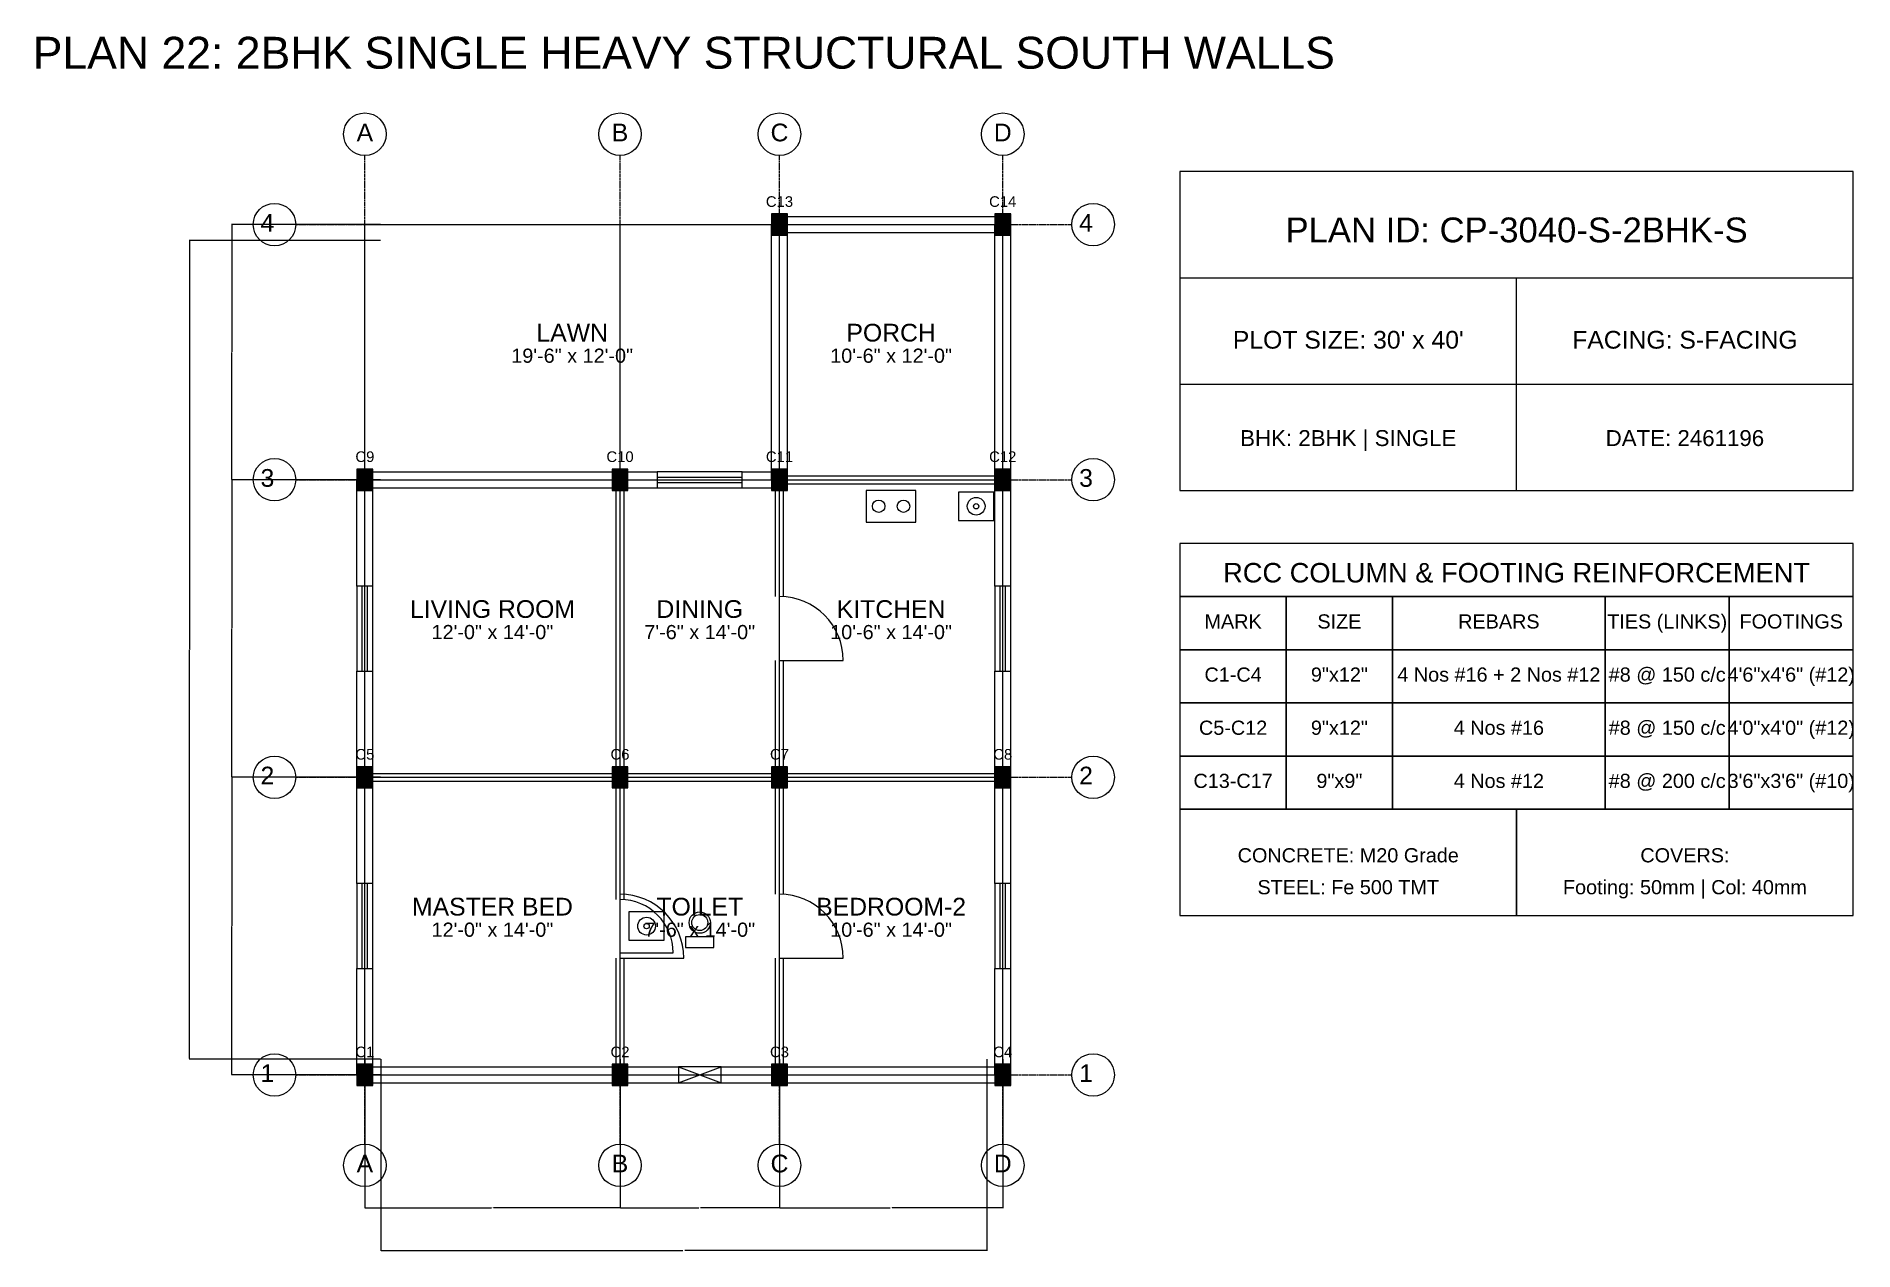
# Model space of a CAD drawing. Header units: inches. Extents: x -134 to 23580, y -99 to 23207.
# Drawn here: x 2315 to 3340, y 4901 to 5586 of the extents above; entities that cross this region are included whole.
import ezdxf
from ezdxf.enums import TextEntityAlignment as Align

# ---------------------------------------------------------------- set-up
doc = ezdxf.new("R2010")
doc.units = ezdxf.units.IN
doc.header["$MEASUREMENT"] = 0
doc.linetypes.add('CENTER', pattern=[2, 1.25, -0.25, 0.25, -0.25])
for name, color, linetype in [('A-COL-HATCH', 251, 'Continuous'), ('A-COLUMN', 1, 'Continuous'), ('A-DIM', 5, 'Continuous'), ('A-DOOR', 30, 'Continuous'), ('A-FIXTURE', 8, 'Continuous'), ('A-TEXT', 2, 'Continuous'), ('A-WALL-EXT', 7, 'Continuous'), ('A-WALL-INT', 9, 'Continuous'), ('A-WINDOW', 4, 'Continuous'), ('S-BEAM-FRAMING', 2, 'Continuous'), ('S-BUBBLE', 4, 'Continuous'), ('S-GRID-CENTER', 8, 'CENTER'), ('S-TABLE', 7, 'Continuous'), ('S-TEXT', 3, 'Continuous')]:
    doc.layers.add(name, color=color, linetype=linetype)
doc.styles.get("Standard").update_dxf_attribs({"font": 'arial.ttf'})
doc.dimstyles.get("Standard").update_dxf_attribs({"dimtxt": 0.18, "dimasz": 0.18, "dimexe": 0.18, "dimexo": 0.0625, "dimgap": 0.09, "dimtad": 0, "dimtih": 1, "dimtoh": 1, "dimdec": 4, "dimzin": 0, "dimdsep": 46, "dimtxsty": 'Standard', "dimcen": 0.09, "dimadec": 0, "dimazin": 0, "dimtfac": 1, "dimtdec": 4, "dimtofl": 0, "dimtmove": 0, "dimatfit": 3, "dimfxl": 1, "dimtolj": 1, "dimtzin": 0, "dimarcsym": 0})

msp = doc.modelspace()

# ---------------------------------------------------------------- texts
at = {"layer": 'A-TEXT'}
for s, height, p in [('PLAN 22: 2BHK SINGLE HEAVY STRUCTURAL SOUTH WALLS', 18, (2680, 5568)), ('C13', 6, (2734, 5490)), ('C14', 6, (2860, 5490)), ('PLAN ID: CP-3040-S-2BHK-S', 14, (3150, 5470)), ('LAWN', 10, (2617, 5414)), ('PORCH', 10, (2797, 5414)), ("PLOT SIZE: 30' x 40'", 10, (3055, 5410)), ('FACING: S-FACING', 10, (3245, 5410)), ('19\'-6" x 12\'-0"', 8, (2617, 5402)), ('10\'-6" x 12\'-0"', 8, (2797, 5402)), ('BHK: 2BHK | SINGLE', 9, (3055, 5355)), ('DATE: 2461196', 9, (3245, 5355)), ('C9', 6, (2500, 5346)), ('C10', 6, (2644, 5346)), ('C11', 6, (2734, 5346)), ('C12', 6, (2860, 5346)), ('LIVING ROOM', 10, (2572, 5258)), ('DINING', 10, (2689, 5258)), ('KITCHEN', 10, (2797, 5258)), ('12\'-0" x 14\'-0"', 8, (2572, 5246)), ('7\'-6" x 14\'-0"', 8, (2689, 5246)), ('10\'-6" x 14\'-0"', 8, (2797, 5246)), ('C5', 6, (2500, 5178)), ('C6', 6, (2644, 5178)), ('C7', 6, (2734, 5178)), ('C8', 6, (2860, 5178)), ('MASTER BED', 10, (2572, 5090)), ('TOILET', 10, (2689, 5090)), ('BEDROOM-2', 10, (2797, 5090)), ('12\'-0" x 14\'-0"', 8, (2572, 5078)), ('7\'-6" x 14\'-0"', 8, (2689, 5078)), ('10\'-6" x 14\'-0"', 8, (2797, 5078)), ('C1', 6, (2500, 5010)), ('C2', 6, (2644, 5010)), ('C3', 6, (2734, 5010)), ('C4', 6, (2860, 5010))]:
    msp.add_text(s, height=height, dxfattribs=at).set_placement(p, align=Align.CENTER)
at = {"layer": 'S-TEXT'}
for s, height, p in [('A', 10, (2500, 5527)), ('B', 10, (2644, 5527)), ('C', 10, (2734, 5527)), ('D', 10, (2860, 5527)), ('4', 10, (2445, 5476)), ('4', 10, (2907, 5476)), ('3', 10, (2445, 5332)), ('3', 10, (2907, 5332)), ('RCC COLUMN & FOOTING REINFORCEMENT', 11, (3150, 5278)), ('MARK', 8, (2990, 5252)), ('SIZE', 8, (3050, 5252)), ('REBARS', 8, (3140, 5252)), ('TIES (LINKS)', 8, (3235, 5252)), ('FOOTINGS', 8, (3305, 5252)), ('C1-C4', 8, (2990, 5222)), ('9"x12"', 8, (3050, 5222)), ('4 Nos #16 + 2 Nos #12', 8, (3140, 5222)), ('#8 @ 150 c/c', 8, (3235, 5222)), ('4\'6"x4\'6" (#12)', 8, (3305, 5222)), ('C5-C12', 8, (2990, 5192)), ('9"x12"', 8, (3050, 5192)), ('4 Nos #16', 8, (3140, 5192)), ('#8 @ 150 c/c', 8, (3235, 5192)), ('4\'0"x4\'0" (#12)', 8, (3305, 5192)), ('2', 10, (2445, 5164)), ('2', 10, (2907, 5164)), ('C13-C17', 8, (2990, 5162)), ('9"x9"', 8, (3050, 5162)), ('4 Nos #12', 8, (3140, 5162)), ('#8 @ 200 c/c', 8, (3235, 5162)), ('3\'6"x3\'6" (#10)', 8, (3305, 5162)), ('CONCRETE: M20 Grade', 8, (3055, 5120)), ('COVERS:', 8, (3245, 5120)), ('STEEL: Fe 500 TMT', 8, (3055, 5102)), ('Footing: 50mm | Col: 40mm', 8, (3245, 5102)), ('1', 10, (2445, 4996)), ('1', 10, (2907, 4996)), ('A', 10, (2500, 4945)), ('B', 10, (2644, 4945)), ('C', 10, (2734, 4945)), ('D', 10, (2860, 4945))]:
    msp.add_text(s, height=height, dxfattribs=at).set_placement(p, align=Align.CENTER)

# ---------------------------------------------------------------- blocks, each defined once
blk = doc.blocks.new('*D219')
at = {"layer": 'A-DIM', "color": 0, "lineweight": -2, "transparency": 16777216}
for p, q in [((2500, 5008.9), (2500, 4924.8)), ((2644, 5008.9), (2644, 4924.8)), ((2500.2, 4925), (2571.4, 4925)), ((2643.8, 4925), (2572.6, 4925))]:
    blk.add_line(p, q, dxfattribs=at)
at = {"layer": 'A-DIM', "color": 0, "transparency": 16777216}
for points in [[(2500.2, 4925), (2500.2, 4925), (2500, 4925)], [(2643.8, 4925), (2643.8, 4925), (2644, 4925)]]:
    blk.add_solid(points, dxfattribs=at)
at = {"layer": 'Defpoints', "color": 0, "transparency": 16777216}
for p in [(2500, 5009), (2644, 5009), (2644, 4925)]:
    blk.add_point(p, dxfattribs=at)
at = {"layer": 'A-DIM', "color": 0, "transparency": 16777216, "insert": (2572, 4925), "char_height": 0.18, "attachment_point": 5}
blk.add_mtext('\\A1;144.0000', dxfattribs=at)
blk = doc.blocks.new('*D220')
at = {"layer": 'A-DIM', "color": 0, "lineweight": -2, "transparency": 16777216}
for p, q in [((2644, 5008.9), (2644, 4924.8)), ((2734, 5008.9), (2734, 4924.8)), ((2644.2, 4925), (2688.5, 4925)), ((2733.8, 4925), (2689.5, 4925))]:
    blk.add_line(p, q, dxfattribs=at)
at = {"layer": 'A-DIM', "color": 0, "transparency": 16777216}
for points in [[(2644.2, 4925), (2644.2, 4925), (2644, 4925)], [(2733.8, 4925), (2733.8, 4925), (2734, 4925)]]:
    blk.add_solid(points, dxfattribs=at)
at = {"layer": 'Defpoints', "color": 0, "transparency": 16777216}
for p in [(2644, 5009), (2734, 5009), (2734, 4925)]:
    blk.add_point(p, dxfattribs=at)
at = {"layer": 'A-DIM', "color": 0, "transparency": 16777216, "insert": (2689, 4925), "char_height": 0.18, "attachment_point": 5}
blk.add_mtext('\\A1;90.0000', dxfattribs=at)
blk = doc.blocks.new('*D221')
at = {"layer": 'A-DIM', "color": 0, "lineweight": -2, "transparency": 16777216}
for p, q in [((2734, 5008.9), (2734, 4924.8)), ((2860, 5008.9), (2860, 4924.8)), ((2734.2, 4925), (2796.4, 4925)), ((2859.8, 4925), (2797.6, 4925))]:
    blk.add_line(p, q, dxfattribs=at)
at = {"layer": 'A-DIM', "color": 0, "transparency": 16777216}
for points in [[(2734.2, 4925), (2734.2, 4925), (2734, 4925)], [(2859.8, 4925), (2859.8, 4925), (2860, 4925)]]:
    blk.add_solid(points, dxfattribs=at)
at = {"layer": 'Defpoints', "color": 0, "transparency": 16777216}
for p in [(2734, 5009), (2860, 5009), (2860, 4925)]:
    blk.add_point(p, dxfattribs=at)
at = {"layer": 'A-DIM', "color": 0, "transparency": 16777216, "insert": (2797, 4925), "char_height": 0.18, "attachment_point": 5}
blk.add_mtext('\\A1;126.0000', dxfattribs=at)
blk = doc.blocks.new('*D222')
at = {"layer": 'A-DIM', "color": 0, "lineweight": -2, "transparency": 16777216}
for p, q in [((2509, 5008.9), (2509, 4900.8)), ((2851, 5008.9), (2851, 4900.8)), ((2509.2, 4901), (2679.4, 4901)), ((2850.8, 4901), (2680.6, 4901))]:
    blk.add_line(p, q, dxfattribs=at)
at = {"layer": 'A-DIM', "color": 0, "transparency": 16777216}
for points in [[(2509.2, 4901), (2509.2, 4901), (2509, 4901)], [(2850.8, 4901), (2850.8, 4901), (2851, 4901)]]:
    blk.add_solid(points, dxfattribs=at)
at = {"layer": 'Defpoints', "color": 0, "transparency": 16777216}
for p in [(2509, 5009), (2851, 5009), (2851, 4901)]:
    blk.add_point(p, dxfattribs=at)
at = {"layer": 'A-DIM', "color": 0, "transparency": 16777216, "insert": (2680, 4901), "char_height": 0.18, "attachment_point": 5}
blk.add_mtext('\\A1;342.0000', dxfattribs=at)
blk = doc.blocks.new('*D223')
at = {"layer": 'A-DIM', "color": 0, "lineweight": -2, "transparency": 16777216}
for p, q in [((2508.9, 5168), (2424.8, 5168)), ((2425, 5167.8), (2425, 5084.2)), ((2425, 5000.2), (2425, 5083.8)), ((2508.9, 5000), (2424.8, 5000))]:
    blk.add_line(p, q, dxfattribs=at)
at = {"layer": 'A-DIM', "color": 0, "transparency": 16777216}
for points in [[(2425, 5167.8), (2425, 5167.8), (2425, 5168)], [(2425, 5000.2), (2425, 5000.2), (2425, 5000)]]:
    blk.add_solid(points, dxfattribs=at)
at = {"layer": 'Defpoints', "color": 0, "transparency": 16777216}
for p in [(2425, 5168), (2509, 5168), (2509, 5000)]:
    blk.add_point(p, dxfattribs=at)
at = {"layer": 'A-DIM', "color": 0, "transparency": 16777216, "insert": (2425, 5084), "char_height": 0.18, "attachment_point": 5}
blk.add_mtext('\\A1;168.0000', dxfattribs=at)
blk = doc.blocks.new('*D224')
at = {"layer": 'A-DIM', "color": 0, "lineweight": -2, "transparency": 16777216}
for p, q in [((2508.9, 5336), (2424.8, 5336)), ((2425, 5335.8), (2425, 5252.2)), ((2425, 5168.2), (2425, 5251.8)), ((2508.9, 5168), (2424.8, 5168))]:
    blk.add_line(p, q, dxfattribs=at)
at = {"layer": 'A-DIM', "color": 0, "transparency": 16777216}
for points in [[(2425, 5335.8), (2425, 5335.8), (2425, 5336)], [(2425, 5168.2), (2425, 5168.2), (2425, 5168)]]:
    blk.add_solid(points, dxfattribs=at)
at = {"layer": 'Defpoints', "color": 0, "transparency": 16777216}
for p in [(2425, 5336), (2509, 5336), (2509, 5168)]:
    blk.add_point(p, dxfattribs=at)
at = {"layer": 'A-DIM', "color": 0, "transparency": 16777216, "insert": (2425, 5252), "char_height": 0.18, "attachment_point": 5}
blk.add_mtext('\\A1;168.0000', dxfattribs=at)
blk = doc.blocks.new('*D225')
at = {"layer": 'A-DIM', "color": 0, "lineweight": -2, "transparency": 16777216}
for p, q in [((2508.9, 5480), (2424.8, 5480)), ((2425, 5479.8), (2425, 5408.2)), ((2425, 5336.2), (2425, 5407.8)), ((2508.9, 5336), (2424.8, 5336))]:
    blk.add_line(p, q, dxfattribs=at)
at = {"layer": 'A-DIM', "color": 0, "transparency": 16777216}
for points in [[(2425, 5479.8), (2425, 5479.8), (2425, 5480)], [(2425, 5336.2), (2425, 5336.2), (2425, 5336)]]:
    blk.add_solid(points, dxfattribs=at)
at = {"layer": 'Defpoints', "color": 0, "transparency": 16777216}
for p in [(2425, 5480), (2509, 5480), (2509, 5336)]:
    blk.add_point(p, dxfattribs=at)
at = {"layer": 'A-DIM', "color": 0, "transparency": 16777216, "insert": (2425, 5408), "char_height": 0.18, "attachment_point": 5}
blk.add_mtext('\\A1;144.0000', dxfattribs=at)
blk = doc.blocks.new('*D226')
at = {"layer": 'A-DIM', "color": 0, "lineweight": -2, "transparency": 16777216}
for p, q in [((2508.9, 5471), (2400.8, 5471)), ((2401, 5470.8), (2401, 5240.2)), ((2401, 5009.2), (2401, 5239.8)), ((2508.9, 5009), (2400.8, 5009))]:
    blk.add_line(p, q, dxfattribs=at)
at = {"layer": 'A-DIM', "color": 0, "transparency": 16777216}
for points in [[(2401, 5470.8), (2401, 5470.8), (2401, 5471)], [(2401, 5009.2), (2401, 5009.2), (2401, 5009)]]:
    blk.add_solid(points, dxfattribs=at)
at = {"layer": 'Defpoints', "color": 0, "transparency": 16777216}
for p in [(2401, 5471), (2509, 5471), (2509, 5009)]:
    blk.add_point(p, dxfattribs=at)
at = {"layer": 'A-DIM', "color": 0, "transparency": 16777216, "insert": (2401, 5240), "char_height": 0.18, "attachment_point": 5}
blk.add_mtext('\\A1;462.0000', dxfattribs=at)

# ---------------------------------------------------------------- dimensions: what is measured, and where the dimension line sits
at = {"layer": 'A-DIM'}
for base, p1, p2, picture, middle in [((2425, 5480), (2509, 5336), (2509, 5480), '*D225', (2425, 5408)), ((2401, 5471), (2509, 5009), (2509, 5471), '*D226', (2401, 5240)), ((2425, 5336), (2509, 5168), (2509, 5336), '*D224', (2425, 5252)), ((2425, 5168), (2509, 5000), (2509, 5168), '*D223', (2425, 5084))]:
    dim = msp.add_linear_dim(base=base, p1=p1, p2=p2, angle=90, dimstyle='Standard', dxfattribs=at)
    dim.commit()
    dim.dimension.update_dxf_attribs({"geometry": picture, "text_midpoint": middle})
for base, p1, p2, picture, middle in [((2644, 4925), (2500, 5009), (2644, 5009), '*D219', (2572, 4925)), ((2851, 4901), (2509, 5009), (2851, 5009), '*D222', (2680, 4901)), ((2734, 4925), (2644, 5009), (2734, 5009), '*D220', (2689, 4925)), ((2860, 4925), (2734, 5009), (2860, 5009), '*D221', (2797, 4925))]:
    dim = msp.add_linear_dim(base=base, p1=p1, p2=p2, dimstyle='Standard', dxfattribs=at)
    dim.commit()
    dim.dimension.update_dxf_attribs({"geometry": picture, "text_midpoint": middle})

# ---------------------------------------------------------------- linework, layer by layer
at = {"layer": 'A-COL-HATCH'}
for points in [[(2729.5, 5474), (2738.5, 5474), (2729.5, 5486), (2738.5, 5486)], [(2855.5, 5474), (2864.5, 5474), (2855.5, 5486), (2864.5, 5486)], [(2495.5, 5330), (2504.5, 5330), (2495.5, 5342), (2504.5, 5342)], [(2639.5, 5330), (2648.5, 5330), (2639.5, 5342), (2648.5, 5342)], [(2729.5, 5330), (2738.5, 5330), (2729.5, 5342), (2738.5, 5342)], [(2855.5, 5330), (2864.5, 5330), (2855.5, 5342), (2864.5, 5342)], [(2495.5, 5162), (2504.5, 5162), (2495.5, 5174), (2504.5, 5174)], [(2639.5, 5162), (2648.5, 5162), (2639.5, 5174), (2648.5, 5174)], [(2729.5, 5162), (2738.5, 5162), (2729.5, 5174), (2738.5, 5174)], [(2855.5, 5162), (2864.5, 5162), (2855.5, 5174), (2864.5, 5174)], [(2495.5, 4994), (2504.5, 4994), (2495.5, 5006), (2504.5, 5006)], [(2639.5, 4994), (2648.5, 4994), (2639.5, 5006), (2648.5, 5006)], [(2729.5, 4994), (2738.5, 4994), (2729.5, 5006), (2738.5, 5006)], [(2855.5, 4994), (2864.5, 4994), (2855.5, 5006), (2864.5, 5006)]]:
    msp.add_solid(points, dxfattribs=at)
at = {"layer": 'A-COLUMN'}
for points in [[(2729.5, 5474), (2738.5, 5474), (2738.5, 5486), (2729.5, 5486)], [(2855.5, 5474), (2864.5, 5474), (2864.5, 5486), (2855.5, 5486)], [(2495.5, 5330), (2504.5, 5330), (2504.5, 5342), (2495.5, 5342)], [(2639.5, 5330), (2648.5, 5330), (2648.5, 5342), (2639.5, 5342)], [(2729.5, 5330), (2738.5, 5330), (2738.5, 5342), (2729.5, 5342)], [(2855.5, 5330), (2864.5, 5330), (2864.5, 5342), (2855.5, 5342)], [(2495.5, 5162), (2504.5, 5162), (2504.5, 5174), (2495.5, 5174)], [(2639.5, 5162), (2648.5, 5162), (2648.5, 5174), (2639.5, 5174)], [(2729.5, 5162), (2738.5, 5162), (2738.5, 5174), (2729.5, 5174)], [(2855.5, 5162), (2864.5, 5162), (2864.5, 5174), (2855.5, 5174)], [(2495.5, 4994), (2504.5, 4994), (2504.5, 5006), (2495.5, 5006)], [(2639.5, 4994), (2648.5, 4994), (2648.5, 5006), (2639.5, 5006)], [(2729.5, 4994), (2738.5, 4994), (2738.5, 5006), (2729.5, 5006)], [(2855.5, 4994), (2864.5, 4994), (2864.5, 5006), (2855.5, 5006)]]:
    msp.add_lwpolyline(points, close=True, dxfattribs=at)
at = {"layer": 'A-DOOR'}
for p, q in [((2734, 5234), (2770, 5234)), ((2644, 5069), (2674, 5069)), ((2644, 5066), (2680, 5066)), ((2734, 5066), (2770, 5066))]:
    msp.add_line(p, q, dxfattribs=at)
for centre, radius in [((2734, 5234), 36), ((2644, 5066), 36), ((2644, 5069), 30), ((2734, 5066), 36)]:
    msp.add_arc(centre, radius, 0, 90, dxfattribs=at)
at = {"layer": 'A-FIXTURE'}
for points in [[(2783, 5312), (2811, 5312), (2811, 5330), (2783, 5330)], [(2835, 5313), (2855, 5313), (2855, 5329), (2835, 5329)], [(2649, 5076), (2669, 5076), (2669, 5092), (2649, 5092)], [(2681, 5072), (2697, 5072), (2697, 5078), (2681, 5078)]]:
    msp.add_lwpolyline(points, close=True, dxfattribs=at)
for centre, radius in [((2790, 5321), 3.5), ((2804, 5321), 3.5), ((2845, 5321), 5), ((2845, 5321), 1.5), ((2659, 5084), 5), ((2689, 5086), 6), ((2689, 5086), 4.5), ((2659, 5084), 1.5)]:
    msp.add_circle(centre, radius, dxfattribs=at)
at = {"layer": 'A-WALL-EXT'}
for p, q in [((2729.5, 5336), (2729.5, 5480)), ((2734, 5484.5), (2860, 5484.5)), ((2738.5, 5336), (2738.5, 5480)), ((2855.5, 5336), (2855.5, 5480)), ((2864.5, 5336), (2864.5, 5480)), ((2734, 5475.5), (2860, 5475.5)), ((2960, 5450), (3340, 5450)), ((3150, 5330), (3150, 5450)), ((2960, 5390), (3340, 5390)), ((2495.5, 5276), (2495.5, 5336)), ((2500, 5340.5), (2644, 5340.5)), ((2504.5, 5276), (2504.5, 5336)), ((2644, 5340.5), (2665, 5340.5)), ((2713, 5340.5), (2734, 5340.5)), ((2855.5, 5276), (2855.5, 5336)), ((2864.5, 5276), (2864.5, 5336)), ((2500, 5331.5), (2644, 5331.5)), ((2644, 5331.5), (2665, 5331.5)), ((2713, 5331.5), (2734, 5331.5)), ((2495.5, 5168), (2495.5, 5228)), ((2504.5, 5168), (2504.5, 5228)), ((2855.5, 5168), (2855.5, 5228)), ((2864.5, 5168), (2864.5, 5228)), ((2495.5, 5108), (2495.5, 5168)), ((2504.5, 5108), (2504.5, 5168)), ((2855.5, 5108), (2855.5, 5168)), ((2864.5, 5108), (2864.5, 5168)), ((2495.5, 5000), (2495.5, 5060)), ((2504.5, 5000), (2504.5, 5060)), ((2855.5, 5000), (2855.5, 5060)), ((2864.5, 5000), (2864.5, 5060)), ((2500, 5004.5), (2644, 5004.5)), ((2500, 4995.5), (2644, 4995.5)), ((2644, 5004.5), (2677, 5004.5)), ((2644, 4995.5), (2677, 4995.5)), ((2701, 5004.5), (2734, 5004.5)), ((2701, 4995.5), (2734, 4995.5)), ((2734, 5004.5), (2860, 5004.5)), ((2734, 4995.5), (2860, 4995.5))]:
    msp.add_line(p, q, dxfattribs=at)
msp.add_lwpolyline([(2960, 5330), (3340, 5330), (3340, 5510), (2960, 5510)], close=True, dxfattribs=at)
at = {"layer": 'A-WALL-INT'}
for p, q in [((2641.75, 5168), (2641.75, 5336)), ((2646.25, 5168), (2646.25, 5336)), ((2731.75, 5270), (2731.75, 5336)), ((2734, 5338.25), (2860, 5338.25)), ((2734, 5333.75), (2860, 5333.75)), ((2736.25, 5270), (2736.25, 5336)), ((2731.75, 5168), (2731.75, 5234)), ((2736.25, 5168), (2736.25, 5234)), ((2500, 5170.25), (2644, 5170.25)), ((2644, 5170.25), (2734, 5170.25)), ((2734, 5170.25), (2860, 5170.25)), ((2500, 5165.75), (2644, 5165.75)), ((2641.75, 5099), (2641.75, 5168)), ((2644, 5165.75), (2734, 5165.75)), ((2646.25, 5099), (2646.25, 5168)), ((2731.75, 5102), (2731.75, 5168)), ((2734, 5165.75), (2860, 5165.75)), ((2736.25, 5102), (2736.25, 5168)), ((2641.75, 5000), (2641.75, 5066)), ((2646.25, 5000), (2646.25, 5066)), ((2731.75, 5000), (2731.75, 5066)), ((2736.25, 5000), (2736.25, 5066))]:
    msp.add_line(p, q, dxfattribs=at)
at = {"layer": 'A-WINDOW'}
for p, q in [((2665, 5337.5), (2713, 5337.5)), ((2665, 5334.5), (2713, 5334.5)), ((2498.5, 5228), (2498.5, 5276)), ((2501.5, 5228), (2501.5, 5276)), ((2858.5, 5228), (2858.5, 5276)), ((2861.5, 5228), (2861.5, 5276)), ((2498.5, 5060), (2498.5, 5108)), ((2501.5, 5060), (2501.5, 5108)), ((2858.5, 5060), (2858.5, 5108)), ((2861.5, 5060), (2861.5, 5108)), ((2677, 4995.5), (2701, 5004.5)), ((2677, 5004.5), (2701, 4995.5))]:
    msp.add_line(p, q, dxfattribs=at)
for points in [[(2665, 5331.5), (2713, 5331.5), (2713, 5340.5), (2665, 5340.5)], [(2495.5, 5228), (2504.5, 5228), (2504.5, 5276), (2495.5, 5276)], [(2855.5, 5228), (2864.5, 5228), (2864.5, 5276), (2855.5, 5276)], [(2495.5, 5060), (2504.5, 5060), (2504.5, 5108), (2495.5, 5108)], [(2855.5, 5060), (2864.5, 5060), (2864.5, 5108), (2855.5, 5108)], [(2677, 4995.5), (2701, 4995.5), (2701, 5004.5), (2677, 5004.5)]]:
    msp.add_lwpolyline(points, close=True, dxfattribs=at)
at = {"layer": 'S-BEAM-FRAMING'}
for p, q in [((2500, 5000), (2500, 5480)), ((2500, 5480), (2860, 5480)), ((2644, 5000), (2644, 5480)), ((2734, 5000), (2734, 5480)), ((2860, 5000), (2860, 5480)), ((2500, 5336), (2860, 5336)), ((2500, 5168), (2860, 5168)), ((2500, 5000), (2860, 5000))]:
    msp.add_line(p, q, dxfattribs=at)
at = {"layer": 'S-BUBBLE'}
for centre in [(2500, 5531), (2644, 5531), (2734, 5531), (2860, 5531), (2449, 5480), (2911, 5480), (2449, 5336), (2911, 5336), (2449, 5168), (2911, 5168), (2449, 5000), (2911, 5000), (2500, 4949), (2644, 4949), (2734, 4949), (2860, 4949)]:
    msp.add_circle(centre, 12, dxfattribs=at)
at = {"layer": 'S-GRID-CENTER'}
for p, q in [((2500, 4961), (2500, 5519)), ((2644, 4961), (2644, 5519)), ((2734, 4961), (2734, 5519)), ((2860, 4961), (2860, 5519)), ((2461, 5480), (2899, 5480)), ((2461, 5336), (2899, 5336)), ((2461, 5168), (2899, 5168)), ((2461, 5000), (2899, 5000))]:
    msp.add_line(p, q, dxfattribs=at)
at = {"layer": 'S-TABLE'}
for points in [[(2960, 5270), (3340, 5270), (3340, 5300), (2960, 5300)], [(2960, 5240), (3020, 5240), (3020, 5270), (2960, 5270)], [(3020, 5240), (3080, 5240), (3080, 5270), (3020, 5270)], [(3080, 5240), (3200, 5240), (3200, 5270), (3080, 5270)], [(3200, 5240), (3270, 5240), (3270, 5270), (3200, 5270)], [(3270, 5240), (3340, 5240), (3340, 5270), (3270, 5270)], [(2960, 5210), (3020, 5210), (3020, 5240), (2960, 5240)], [(3020, 5210), (3080, 5210), (3080, 5240), (3020, 5240)], [(3080, 5210), (3200, 5210), (3200, 5240), (3080, 5240)], [(3200, 5210), (3270, 5210), (3270, 5240), (3200, 5240)], [(3270, 5210), (3340, 5210), (3340, 5240), (3270, 5240)], [(2960, 5180), (3020, 5180), (3020, 5210), (2960, 5210)], [(3020, 5180), (3080, 5180), (3080, 5210), (3020, 5210)], [(3080, 5180), (3200, 5180), (3200, 5210), (3080, 5210)], [(3200, 5180), (3270, 5180), (3270, 5210), (3200, 5210)], [(3270, 5180), (3340, 5180), (3340, 5210), (3270, 5210)], [(2960, 5150), (3020, 5150), (3020, 5180), (2960, 5180)], [(3020, 5150), (3080, 5150), (3080, 5180), (3020, 5180)], [(3080, 5150), (3200, 5150), (3200, 5180), (3080, 5180)], [(3200, 5150), (3270, 5150), (3270, 5180), (3200, 5180)], [(3270, 5150), (3340, 5150), (3340, 5180), (3270, 5180)], [(2960, 5090), (3150, 5090), (3150, 5150), (2960, 5150)], [(3150, 5090), (3340, 5090), (3340, 5150), (3150, 5150)]]:
    msp.add_lwpolyline(points, close=True, dxfattribs=at)

msp.set_redraw_order([(e.dxf.handle, doc.entitydb.next_handle()) for e in msp.query("TEXT MTEXT ATTDEF DIMENSION ARC_DIMENSION")])  # texts and dimensions are drawn at this point

doc.saveas('drawing.dxf')
